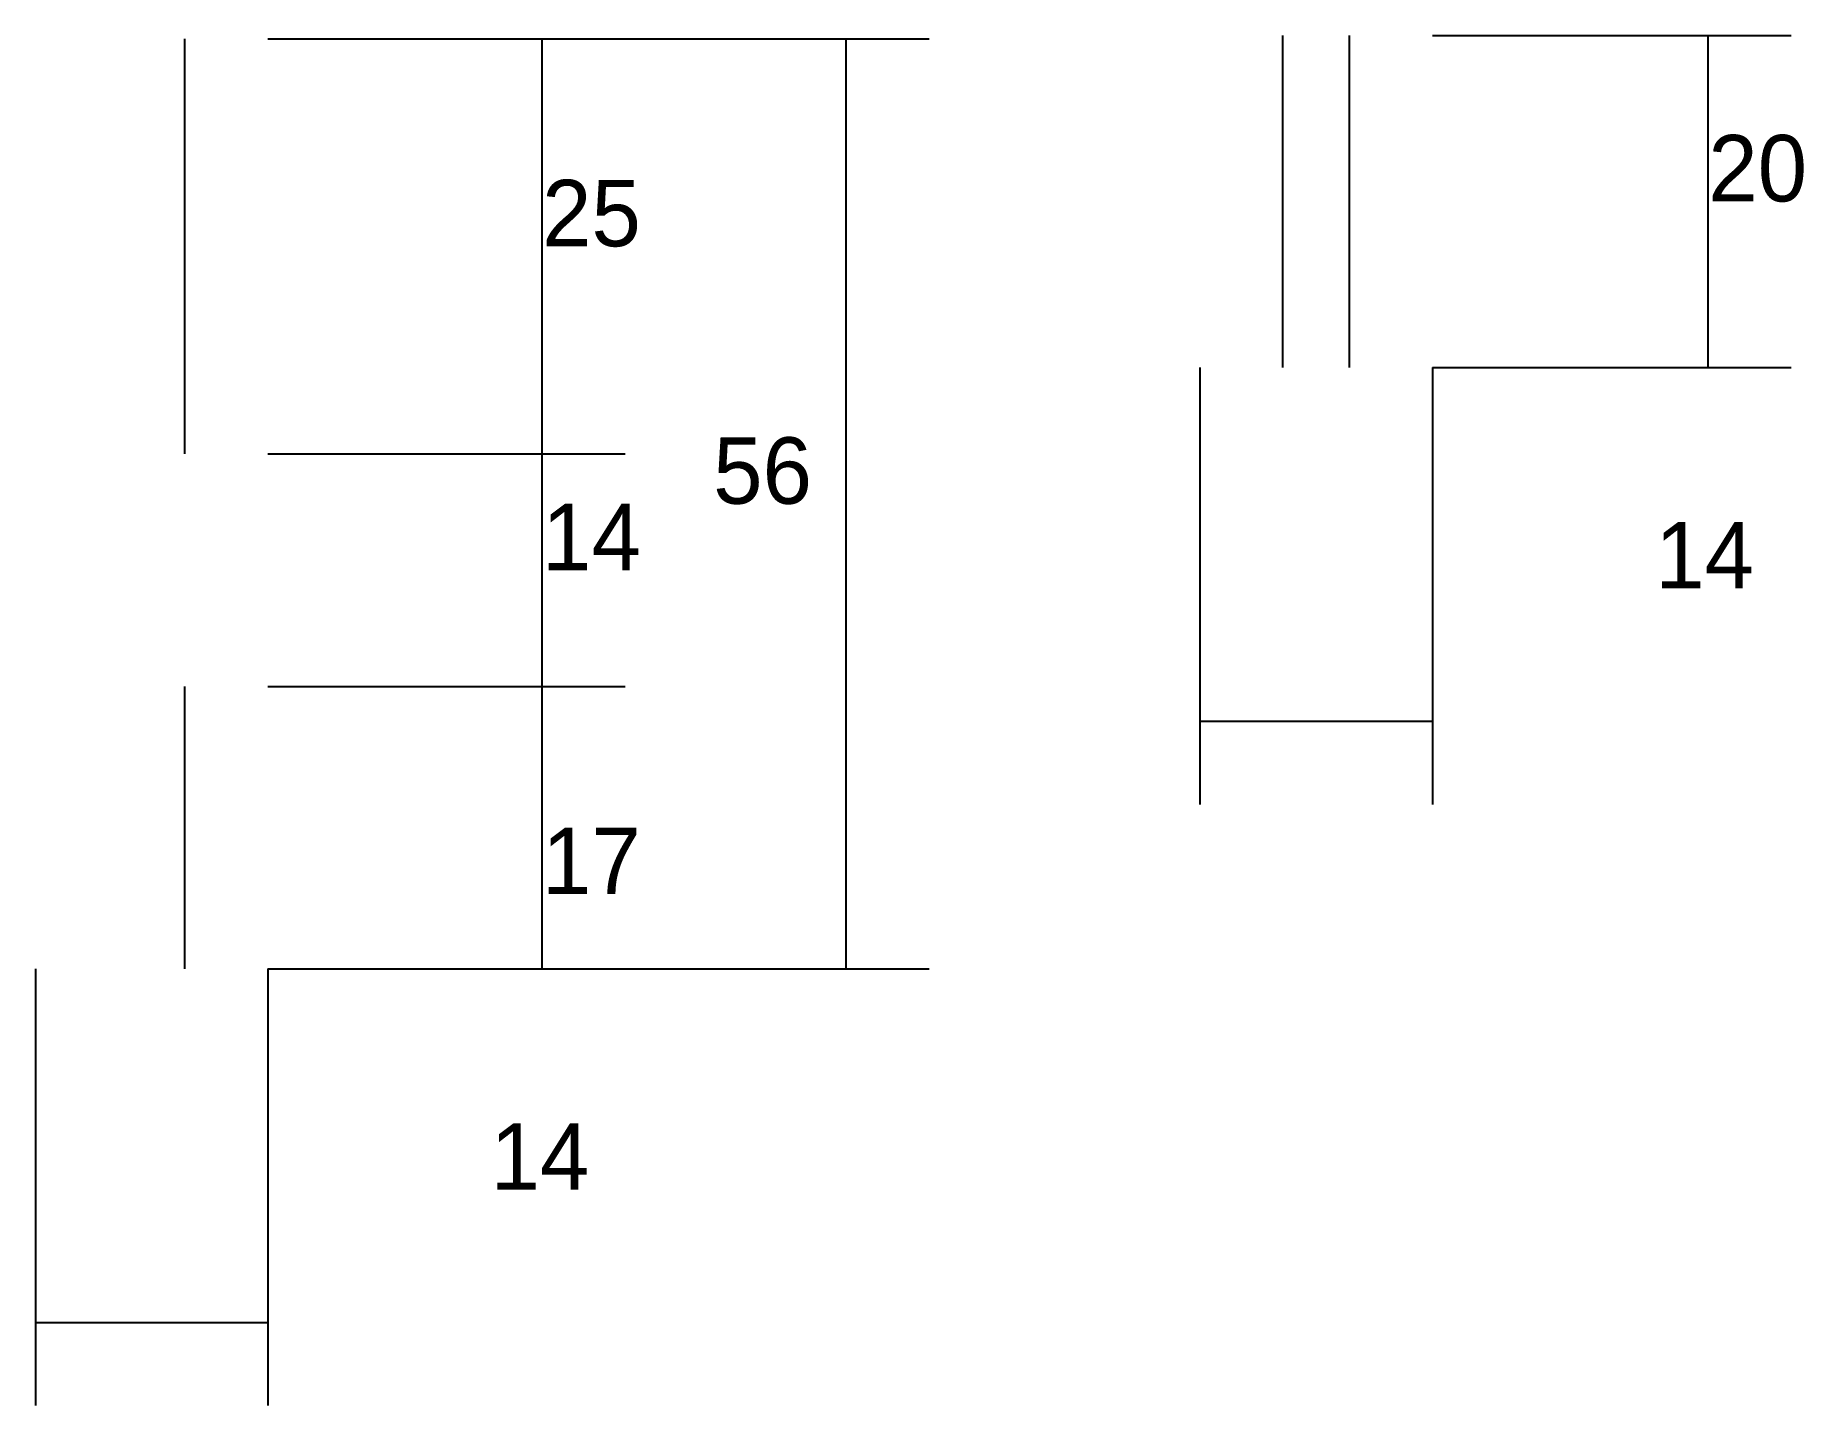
# Model space of a CAD drawing. Header units: metres. Extents: x -41 to 34800, y -36000 to 1848.
# Drawn here: x 29124.2 to 29230.6, y -32826.1 to -32743.6 of the extents above; entities that cross this region are included whole.
import ezdxf

# ---------------------------------------------------------------- set-up
doc = ezdxf.new("R2010")
doc.units = ezdxf.units.M
doc.layers.add('COTA', color=4, linetype='Continuous')
doc.layers.add('SARR_EDITAR', color=141, linetype='Continuous')

msp = doc.modelspace()

# ---------------------------------------------------------------- texts
at = {"layer": 'COTA'}
for s, p in [('20', (29224.9, -32753.6)), ('25', (29154.7, -32756.3)), ('56', (29165, -32771.8)), ('14', (29154.7, -32775.8)), ('14', (29221.7, -32776.9)), ('17', (29154.7, -32795.3)), ('14', (29151.6, -32813.1))]:
    msp.add_text(s, height=4, dxfattribs=at).set_placement(p)

# ---------------------------------------------------------------- linework, layer by layer
at = {"layer": 'COTA'}
for p, q in [((29138.2, -32743.8), (29159.7, -32743.8)), ((29138.2, -32743.8), (29178, -32743.8)), ((29154.7, -32768.8), (29154.7, -32743.8)), ((29173, -32799.8), (29173, -32743.8)), ((29208.3, -32743.6), (29229.9, -32743.6)), ((29224.9, -32763.6), (29224.9, -32743.6)), ((29194.3, -32763.6), (29194.3, -32789.9)), ((29208.3, -32763.6), (29229.9, -32763.6)), ((29208.3, -32763.6), (29208.3, -32789.9)), ((29138.2, -32768.8), (29159.7, -32768.8)), ((29138.2, -32768.8), (29159.7, -32768.8)), ((29154.7, -32782.8), (29154.7, -32768.8)), ((29138.2, -32782.8), (29159.7, -32782.8)), ((29138.2, -32782.8), (29159.7, -32782.8)), ((29154.7, -32799.8), (29154.7, -32782.8)), ((29194.3, -32784.9), (29208.3, -32784.9)), ((29124.2, -32799.8), (29124.2, -32826.1)), ((29138.2, -32799.8), (29138.2, -32826.1)), ((29138.2, -32799.8), (29159.7, -32799.8)), ((29138.2, -32799.8), (29178, -32799.8)), ((29124.2, -32821.1), (29138.2, -32821.1))]:
    msp.add_line(p, q, dxfattribs=at)
at = {"layer": 'SARR_EDITAR'}
for p, q in [((29133.2, -32768.8), (29133.2, -32743.8)), ((29199.3, -32763.6), (29199.3, -32743.6)), ((29203.3, -32763.6), (29203.3, -32743.6)), ((29133.2, -32799.8), (29133.2, -32782.8))]:
    msp.add_line(p, q, dxfattribs=at)

msp.set_redraw_order([(e.dxf.handle, doc.entitydb.next_handle()) for e in msp.query("TEXT MTEXT ATTDEF DIMENSION ARC_DIMENSION")])  # texts and dimensions are drawn at this point

doc.saveas('drawing.dxf')
